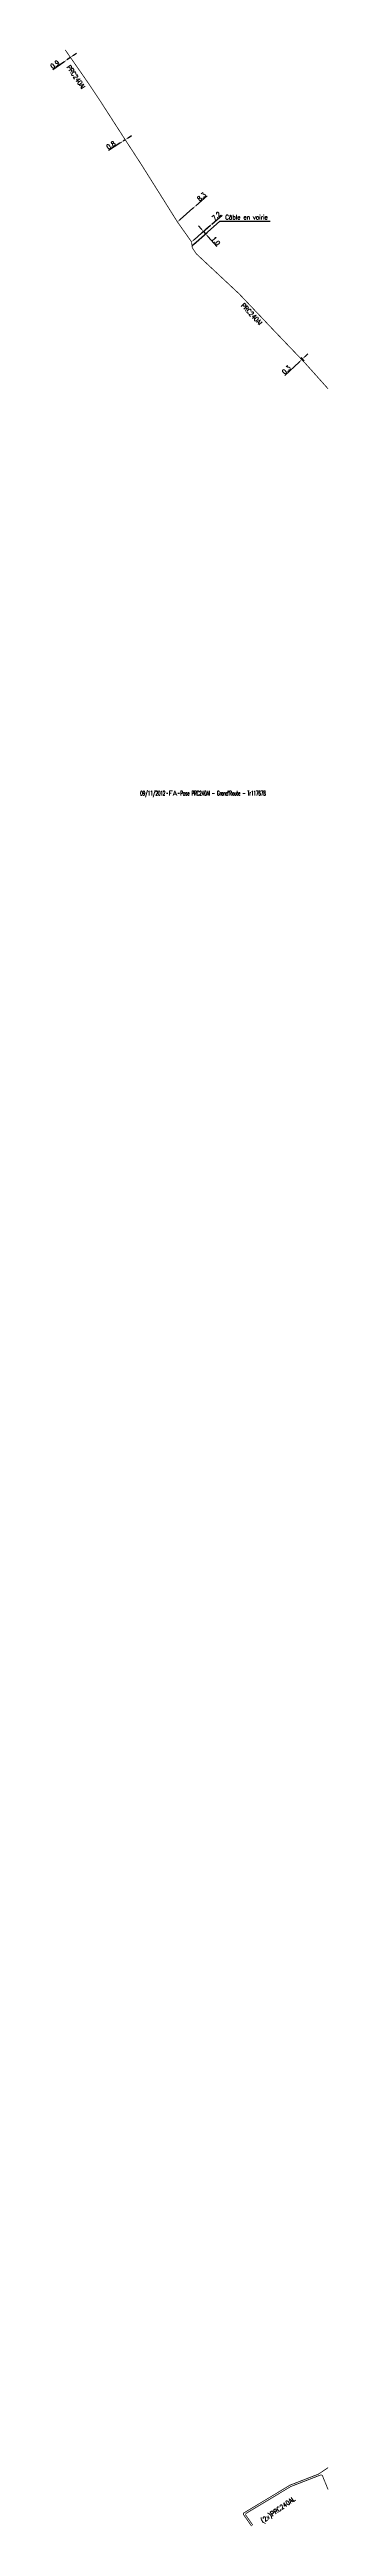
# Model space of a CAD drawing. Header units: millimetres. Extents: x 169000 to 170000, y 147209 to 148000.
# Drawn here: x 169911 to 170000, y 147209 to 148000 of the extents above; entities that cross this region are included whole.
import ezdxf
from ezdxf.enums import TextEntityAlignment as Align

# ---------------------------------------------------------------- set-up
doc = ezdxf.new("R2010")
doc.units = ezdxf.units.MM
doc.header["$PDMODE"] = 34
doc.layers.get('0').update_dxf_attribs({"linetype": 'CONTINUOUS'})
doc.layers.get('Defpoints').update_dxf_attribs({"linetype": 'CONTINUOUS'})
doc.layers.add('M_120', color=5, linetype='M_ST_13')
doc.styles.get("Standard").update_dxf_attribs({"font": 'romans.shx', "width": 0.85})
doc.linetypes.add('M_ST_13', pattern='A,5,-0.3,["oo",Standard,S=1.5,R=0,X=0,Y=-0.5],-3', length=8.3)
doc.dimstyles.get("Standard").update_dxf_attribs({"dimtxt": 1.5, "dimasz": 1.2, "dimexe": 0.625, "dimexo": 0.625, "dimgap": 0.25, "dimtad": 1, "dimdec": 1, "dimzin": 0, "dimdsep": 46, "dimtxsty": 'Standard', "dimcen": -0.5, "dimadec": 0, "dimazin": 0, "dimtfac": 1, "dimtdec": 1, "dimtmove": 0, "dimatfit": 3, "dimfxl": 1, "dimtolj": 1, "dimtzin": 0, "dimarcsym": 0})

# ---------------------------------------------------------------- blocks, each defined once
blk = doc.blocks.new('*D12')
at = {"layer": 'Defpoints', "color": 0, "linetype": 'Continuous', "ltscale": 0.05}
for p in [(169916.54, 147996.81), (169916.54, 147996.81), (169917.69, 147997.61)]:
    blk.add_point(p, dxfattribs=at)
at = {"layer": 'M_120', "color": 0, "linetype": 'Continuous', "lineweight": -2, "ltscale": 0.05}
for p, q in [((169915.56, 147996.12), (169912.02, 147993.65)), ((169917.69, 147997.61), (169916.54, 147996.81)), ((169918.67, 147998.3), (169919.65, 147998.98))]:
    blk.add_line(p, q, dxfattribs=at)
at = {"layer": 'M_120', "color": 0, "linetype": 'Continuous', "ltscale": 0.05}
for points in [[(169915.44, 147996.28), (169915.67, 147995.95), (169916.54, 147996.81)], [(169918.55, 147998.46), (169918.78, 147998.13), (169917.69, 147997.61)]]:
    blk.add_solid(points, dxfattribs=at)
at = {"layer": 'M_120', "color": 0, "linetype": 'Continuous', "ltscale": 0.05, "insert": (169912.72, 147995.36), "char_height": 1.5, "attachment_point": 5, "rotation": 34.97794}
blk.add_mtext('\\A1;0.9', dxfattribs=at)
blk = doc.blocks.new('*D13')
at = {"layer": 'Defpoints', "color": 0, "linetype": 'Continuous'}
for p in [(169934.5, 147970.9), (169934.5, 147970.9), (169935.18, 147971.33)]:
    blk.add_point(p, dxfattribs=at)
at = {"layer": 'M_120', "color": 0, "linetype": 'Continuous', "lineweight": -2}
for p, q in [((169933.5, 147970.25), (169929.83, 147967.87)), ((169935.18, 147971.33), (169934.5, 147970.9)), ((169936.18, 147971.99), (169937.19, 147972.64))]:
    blk.add_line(p, q, dxfattribs=at)
at = {"layer": 'M_120', "color": 0, "linetype": 'Continuous'}
for points in [[(169933.39, 147970.42), (169933.61, 147970.08), (169934.5, 147970.9)], [(169936.07, 147972.15), (169936.29, 147971.82), (169935.18, 147971.33)]]:
    blk.add_solid(points, dxfattribs=at)
at = {"layer": 'M_120', "color": 0, "linetype": 'Continuous', "insert": (169930.62, 147969.57), "char_height": 1.5, "attachment_point": 5, "rotation": 32.91307}
blk.add_mtext('\\A1;0.8', dxfattribs=at)
blk = doc.blocks.new('*D14')
at = {"layer": 'Defpoints', "color": 0, "linetype": 'Continuous'}
for p in [(169956.38, 147938.71), (169962.86, 147944.37), (169962.86, 147944.37)]:
    blk.add_point(p, dxfattribs=at)
at = {"layer": 'M_120', "color": 0, "linetype": 'Continuous', "lineweight": -2}
for p, q in [((169962.86, 147944.37), (169966.15, 147947.25)), ((169957.28, 147939.5), (169961.95, 147943.58)), ((169963.27, 147943.9), (169963.27, 147943.9))]:
    blk.add_line(p, q, dxfattribs=at)
at = {"layer": 'M_120', "color": 0, "linetype": 'Continuous'}
for points in [[(169957.15, 147939.65), (169957.42, 147939.35), (169956.38, 147938.71)], [(169961.82, 147943.73), (169962.08, 147943.43), (169962.86, 147944.37)]]:
    blk.add_solid(points, dxfattribs=at)
at = {"layer": 'M_120', "color": 0, "linetype": 'Continuous', "insert": (169964.29, 147946.95), "char_height": 1.5, "attachment_point": 5, "rotation": 41.16749}
blk.add_mtext('\\A1;7.2', dxfattribs=at)
blk = doc.blocks.new('*D15')
at = {"layer": 'Defpoints', "color": 0, "linetype": 'Continuous'}
for p in [(169957.73, 147950.23), (169957.73, 147950.23), (169951.86, 147945.09)]:
    blk.add_point(p, dxfattribs=at)
at = {"layer": 'M_120', "color": 0, "linetype": 'Continuous', "lineweight": -2}
for p, q in [((169957.73, 147950.23), (169961.4, 147953.43)), ((169952.77, 147945.88), (169956.83, 147949.44))]:
    blk.add_line(p, q, dxfattribs=at)
at = {"layer": 'M_120', "color": 0, "linetype": 'Continuous'}
for points in [[(169952.63, 147946.03), (169952.9, 147945.73), (169951.86, 147945.09)], [(169956.7, 147949.59), (169956.96, 147949.29), (169957.73, 147950.23)]]:
    blk.add_solid(points, dxfattribs=at)
at = {"layer": 'M_120', "color": 0, "linetype": 'Continuous', "insert": (169959.55, 147953.14), "char_height": 1.5, "attachment_point": 5, "rotation": 41.16749}
blk.add_mtext('\\A1;8.3', dxfattribs=at)
blk = doc.blocks.new('*D16')
at = {"layer": 'Defpoints', "color": 0, "linetype": 'Continuous'}
for p in [(169956.53, 147937.51), (169960.19, 147942.04), (169962.86, 147944.37)]:
    blk.add_point(p, dxfattribs=at)
at = {"layer": 'M_120', "color": 0, "linetype": 'Continuous', "lineweight": -2}
for p, q in [((169957, 147937.92), (169961.32, 147941.7)), ((169959.4, 147942.94), (169958.61, 147943.85)), ((169962.39, 147943.96), (169959.72, 147941.63)), ((169960.19, 147942.04), (169960.85, 147941.29)), ((169961.64, 147940.38), (169964.4, 147937.23))]:
    blk.add_line(p, q, dxfattribs=at)
at = {"layer": 'M_120', "color": 0, "linetype": 'Continuous'}
for points in [[(169959.55, 147943.07), (169959.25, 147942.81), (169960.19, 147942.04)], [(169961.79, 147940.52), (169961.49, 147940.25), (169960.85, 147941.29)]]:
    blk.add_solid(points, dxfattribs=at)
at = {"layer": 'M_120', "color": 0, "linetype": 'Continuous', "insert": (169964.17, 147939.01), "char_height": 1.5, "attachment_point": 5, "rotation": 311.16749}
blk.add_mtext('\\A1;1.0', dxfattribs=at)
blk = doc.blocks.new('*D17')
at = {"layer": 'Defpoints', "color": 0, "linetype": 'Continuous'}
for p in [(169991.81, 147901.35), (169992.55, 147900.13), (169992.77, 147900.34)]:
    blk.add_point(p, dxfattribs=at)
at = {"layer": 'M_120', "color": 0, "linetype": 'Continuous', "lineweight": -2}
for p, q in [((169990.72, 147900.32), (169986.21, 147896.06)), ((169992.12, 147900.59), (169991.17, 147901.6)), ((169992.34, 147900.8), (169991.38, 147901.8)), ((169991.81, 147901.35), (169991.6, 147901.14)), ((169992.69, 147902.17), (169993.56, 147903))]:
    blk.add_line(p, q, dxfattribs=at)
at = {"layer": 'M_120', "color": 0, "linetype": 'Continuous'}
for points in [[(169990.59, 147900.47), (169990.86, 147900.17), (169991.6, 147901.14)], [(169992.55, 147902.32), (169992.82, 147902.03), (169991.81, 147901.35)]]:
    blk.add_solid(points, dxfattribs=at)
at = {"layer": 'M_120', "color": 0, "linetype": 'Continuous', "insert": (169986.68, 147897.88), "char_height": 1.5, "attachment_point": 5, "rotation": 43.36294}
blk.add_mtext('\\A1;0.3', dxfattribs=at)
blk = doc.blocks.new('GIS_MODF')
at = {"color": 0, "linetype": 'Continuous', "flags": 128}
for points in [[(-2.18, -0.01), (-1.68, -0.01)], [(1.52, -0.01), (2.02, -0.01)]]:
    blk.add_lwpolyline(points, dxfattribs=at)
at = {"color": 0, "linetype": 'Continuous', "width": 0.5}
blk.add_attdef('DATE', text='', height=1.5, dxfattribs=at).set_placement((-2.5, -0.8), align=Align.RIGHT)
at = {"color": 0, "linetype": 'Continuous', "width": 1.771291}
blk.add_attdef('USER', text='', height=1.5, dxfattribs=at).set_placement((-1.51, -0.8), (1.28, -0.8), align=Align.FIT)
at = {"color": 0, "linetype": 'Continuous', "width": 0.5}
blk.add_attdef('DESC', (2.29, -0.8), '', height=1.5, dxfattribs=at)

msp = doc.modelspace()

# ---------------------------------------------------------------- linework, layer by layer
at = {"layer": 'M_120', "flags": 128}
msp.add_lwpolyline([(170000, 147891.81, 0.25, 0.25, 0), (169992.55, 147900.13, 0.25, 0.25, 0), (169983.08, 147910.02, 0.25, 0.25, 0), (169971.56, 147922.15, 0.25, 0.25, 0), (169957.95, 147934.87, 0.25, 0.25, -0.057604), (169957.87, 147934.96, 0.25, 0.25, 0), (169956.68, 147936.74, 0.25, 0.25, -0.116226), (169956.6, 147936.96, 0.25, 0.25, 0), (169956.53, 147937.51, 0.25, 0.25, 0), (169956.4, 147938.58, 0.25, 0.25, 0.123038), (169956.31, 147938.81, 0.25, 0.25, 0), (169951.86, 147945.09, 0.25, 0.25, 0), (169945.92, 147954.55, 0.25, 0.25, 0), (169940.04, 147963.88, 0.25, 0.25, 0), (169935.18, 147971.33, 0.25, 0.25, 0), (169927.41, 147983.38, 0.25, 0.25, 0), (169923.42, 147989.36, 0.25, 0.25, 0), (169917.69, 147997.61, 0.25, 0.25, 0), (169916.03, 148000, 0, 0, 0)], format="xyseb", dxfattribs=at)
at = {"layer": 'M_120', "const_width": 0.25, "flags": 128}
for points in [[(169975.54, 147209.52), (169973.05, 147213.07, -0.434752), (169973.2, 147213.79), (169987.8, 147222.56, -0.042928), (169987.88, 147222.6), (169996.88, 147226.09, 0.056242), (169996.98, 147226.14), (170000, 147228.18)], [(170000, 147221.17), (169998.21, 147225.54, 0.408889), (169997.57, 147225.82), (169988.1, 147222.15, 0.042928), (169988.02, 147222.11), (169973.92, 147213.64, 0.434752), (169973.77, 147212.92), (169975.96, 147209.79)]]:
    msp.add_lwpolyline(points, format="xyb", dxfattribs=at)

# ---------------------------------------------------------------- block references
at = {"layer": 'M_120', "linetype": 'Continuous'}
ref = msp.add_blockref('GIS_MODF', (169950.5, 147762.75), dxfattribs=at)
ref.add_attrib('DATE', '09/11/2012', dxfattribs={"layer": '0', "color": 0, "linetype": 'Continuous', "height": 1.5, "width": 0.5}).set_placement((169948, 147761.95), align=Align.RIGHT)
ref.add_attrib('USER', 'FA', dxfattribs={"layer": '0', "color": 0, "linetype": 'Continuous', "height": 1.5, "width": 1.113383}).set_placement((169948.99, 147761.95), (169951.77, 147761.95), align=Align.FIT)
ref.add_attrib('DESC', "Pose PRC240Al - Grand'Route - Tr117678", (169952.79, 147761.95), dxfattribs={"layer": '0', "color": 0, "linetype": 'Continuous', "height": 1.5, "width": 0.5})

# ---------------------------------------------------------------- texts
at = {"layer": 'M_120', "linetype": 'Continuous', "ltscale": 0.05, "width": 0.85}
for rotation, p in [(304.80654, (169916.38, 147994.47)), (313.53211, (169972.07, 147918.28))]:
    msp.add_text('PRC240Al', height=1.5, rotation=rotation, dxfattribs=at).set_placement(p)
at = {"layer": 'M_120', "linetype": 'Continuous', "width": 0.85}
msp.add_text('(2x)PRC240AL', height=1.5, rotation=35.13127, dxfattribs=at).set_placement((169979.15, 147210.42))
at = {"layer": 'M_120', "linetype": 'Continuous', "insert": (169967.11, 147945.82), "char_height": 1.5, "attachment_point": 7}
msp.add_mtext('\\A1;Câble en voirie', dxfattribs=at)

# ---------------------------------------------------------------- dimensions: what is measured, and where the dimension line sits
at = {"layer": 'M_120', "linetype": 'Continuous', "ltscale": 0.05}
dim = msp.add_linear_dim(base=(169916.54, 147996.81), p1=(169917.69, 147997.61), p2=(169916.54, 147996.81), angle=34.97794, text='0.9', dimstyle='Standard', dxfattribs=at)
dim.commit()
dim.dimension.update_dxf_attribs({"geometry": '*D12', "text_midpoint": (169913.3, 147994.54), "dimtype": 160})
at = {"layer": 'M_120', "linetype": 'Continuous'}
for base, p1, p2, angle, picture, middle in [((169934.5, 147970.9), (169935.18, 147971.33), (169934.5, 147970.9), 32.91307, '*D13', (169931.16, 147968.73)), ((169960.19, 147942.04), (169956.53, 147937.51), (169962.86, 147944.37), 311.16749, '*D16', (169963.41, 147938.35)), ((169991.81, 147901.35), (169992.55, 147900.13), (169992.77, 147900.34), 223.36294, '*D17', (169987.37, 147897.15))]:
    dim = msp.add_linear_dim(base=base, p1=p1, p2=p2, angle=angle, dimstyle='Standard', dxfattribs=at)
    dim.commit()
    dim.dimension.update_dxf_attribs({"geometry": picture, "text_midpoint": middle, "dimtype": 160})
for base, p1, p2, text, picture, middle in [((169957.73, 147950.23), (169951.86, 147945.09), (169957.73, 147950.23), '8.3', '*D15', (169960.21, 147952.39)), ((169962.86, 147944.37), (169956.38, 147938.71), (169962.86, 147944.37), '7.2', '*D14', (169964.95, 147946.2))]:
    dim = msp.add_linear_dim(base=base, p1=p1, p2=p2, angle=221.16749, text=text, dimstyle='Standard', dxfattribs=at)
    dim.commit()
    dim.dimension.update_dxf_attribs({"geometry": picture, "text_midpoint": middle, "dimtype": 160})

# ---------------------------------------------------------------- leaders
at = {"layer": 'M_120', "linetype": 'Continuous', "annotation_type": 0, "has_hookline": 1, "hookline_direction": 0, "text_width": 14.57}
msp.add_leader([(169956.53, 147937.51), (169965.42, 147945.29), (169966.62, 147945.29)], dimstyle='Standard', dxfattribs=at)

doc.saveas('drawing.dxf')
